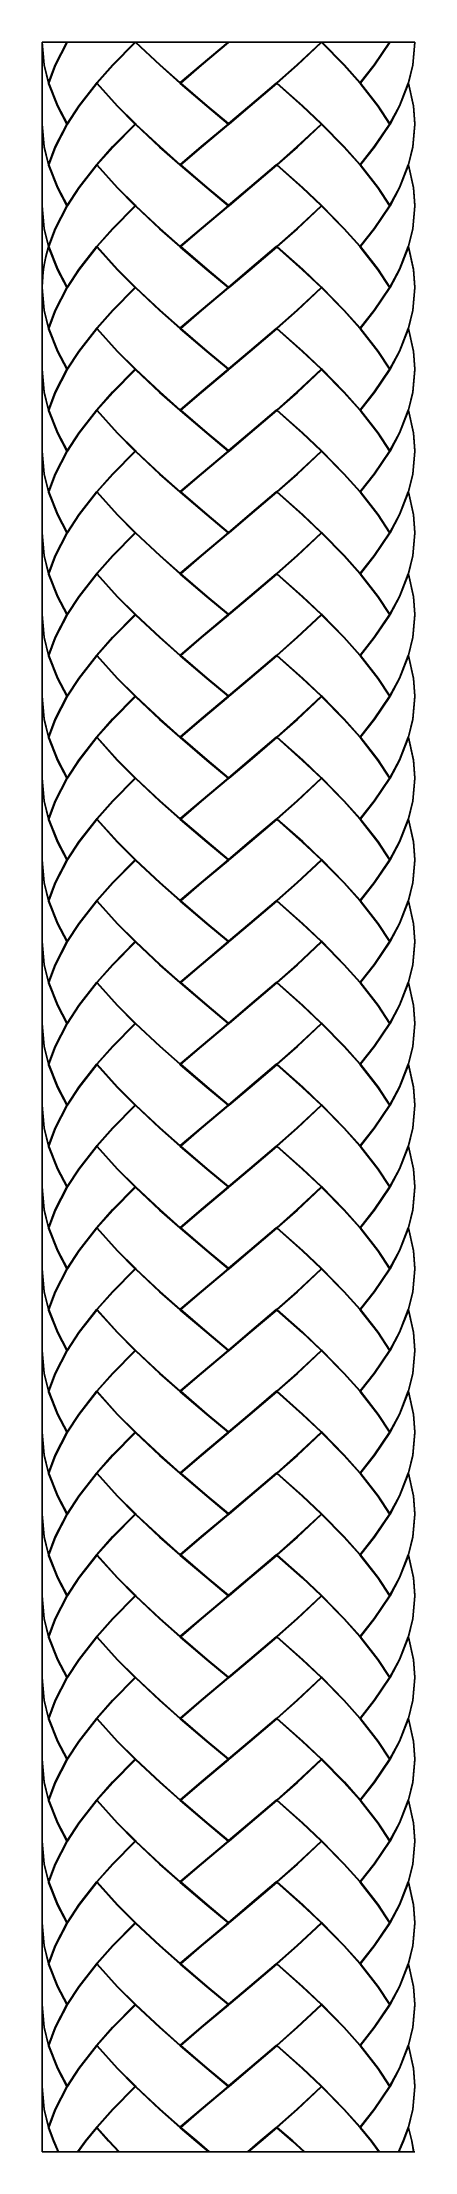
# Model space of a CAD drawing. Header units: millimetres. Extents: x 95 to 131, y 349 to 553.
import ezdxf

# ---------------------------------------------------------------- set-up
doc = ezdxf.new("R2010")
doc.units = ezdxf.units.MM

msp = doc.modelspace()

# ---------------------------------------------------------------- linework, layer by layer
at = {"color": 7, "linetype": 'Continuous'}
for p, q in [((95.32, 552.9), (97.7, 552.9)), ((95.32, 552.86), (95.32, 545.02)), ((97.7, 552.9), (97.75, 552.9)), ((97.73, 552.86), (97.75, 552.9)), ((97.75, 552.9), (104.27, 552.9)), ((104.27, 552.9), (104.4, 552.9)), ((104.36, 552.9), (113.27, 552.9)), ((113.27, 552.9), (113.32, 552.9)), ((113.32, 552.86), (113.37, 552.9)), ((113.37, 552.9), (122.27, 552.9)), ((122.24, 552.9), (122.36, 552.9)), ((122.36, 552.9), (128.88, 552.9)), ((128.88, 552.9), (128.93, 552.9)), ((128.93, 552.9), (128.91, 552.86)), ((128.93, 552.9), (131.32, 552.9)), ((95.93, 548.9), (95.92, 548.94)), ((100.59, 548.99), (100.55, 548.94)), ((108.61, 548.94), (108.66, 548.9)), ((117.98, 548.99), (117.93, 548.94)), ((126.04, 548.9), (126.01, 548.94)), ((130.69, 548.94), (130.7, 548.99)), ((95.32, 545.03), (95.32, 544.98)), ((95.32, 544.94), (95.32, 537.1)), ((97.75, 544.98), (97.73, 544.94)), ((104.36, 544.98), (104.32, 545.03)), ((113.37, 544.98), (113.32, 544.94)), ((122.32, 545.03), (122.36, 544.98)), ((128.91, 544.94), (128.93, 544.98)), ((131.32, 544.98), (131.32, 545.03)), ((95.92, 541.03), (95.93, 540.99)), ((100.55, 541.03), (100.59, 541.07)), ((108.61, 541.03), (108.66, 540.99)), ((117.93, 541.03), (117.98, 541.07)), ((126.01, 541.03), (126.04, 540.99)), ((130.69, 541.03), (130.7, 541.07)), ((95.32, 537.07), (95.32, 537.11)), ((95.32, 537.03), (95.32, 529.18)), ((97.73, 537.03), (97.75, 537.07)), ((104.36, 537.07), (104.32, 537.11)), ((113.37, 537.07), (113.32, 537.03)), ((122.32, 537.11), (122.36, 537.07)), ((128.93, 537.07), (128.91, 537.03)), ((131.32, 537.11), (131.32, 537.07)), ((95.93, 533.07), (95.92, 533.11)), ((100.59, 533.15), (100.55, 533.11)), ((108.66, 533.07), (108.61, 533.11)), ((117.93, 533.11), (117.98, 533.15)), ((126.01, 533.11), (126.04, 533.07)), ((130.69, 533.11), (130.7, 533.15)), ((95.32, 529.19), (95.32, 529.15)), ((95.32, 529.11), (95.32, 521.27)), ((97.75, 529.15), (97.73, 529.11)), ((104.32, 529.19), (104.36, 529.15)), ((113.37, 529.15), (113.32, 529.11)), ((122.32, 529.19), (122.36, 529.15)), ((128.91, 529.11), (128.93, 529.15)), ((131.32, 529.15), (131.32, 529.19)), ((95.92, 525.19), (95.93, 525.15)), ((100.55, 525.19), (100.59, 525.24)), ((108.61, 525.19), (108.66, 525.15)), ((117.93, 525.19), (117.98, 525.24)), ((126.01, 525.19), (126.04, 525.15)), ((130.69, 525.19), (130.7, 525.24)), ((95.32, 521.24), (95.32, 521.28)), ((95.32, 521.19), (95.32, 513.35)), ((97.7, 521.24), (97.75, 521.24)), ((97.78, 521.28), (97.73, 521.28)), ((97.73, 521.19), (97.75, 521.24)), ((104.36, 521.24), (104.32, 521.28)), ((113.32, 521.19), (113.37, 521.24)), ((122.32, 521.28), (122.36, 521.24)), ((128.93, 521.24), (128.91, 521.19)), ((131.32, 521.28), (131.32, 521.24)), ((95.92, 517.28), (95.93, 517.23)), ((100.59, 517.32), (100.55, 517.28)), ((108.66, 517.23), (108.61, 517.28)), ((117.98, 517.32), (117.93, 517.28)), ((126.01, 517.28), (126.04, 517.23)), ((130.69, 517.28), (130.7, 517.32)), ((95.32, 513.36), (95.32, 513.32)), ((95.32, 513.28), (95.32, 505.43)), ((97.75, 513.32), (97.73, 513.28)), ((104.32, 513.36), (104.36, 513.32)), ((113.37, 513.32), (113.32, 513.28)), ((122.36, 513.32), (122.32, 513.36)), ((128.91, 513.28), (128.93, 513.32)), ((131.32, 513.32), (131.32, 513.36)), ((95.93, 509.32), (95.92, 509.36)), ((100.55, 509.36), (100.59, 509.4)), ((108.61, 509.36), (108.66, 509.32)), ((117.93, 509.36), (117.98, 509.4)), ((126.04, 509.32), (126.01, 509.36)), ((130.7, 509.4), (130.69, 509.36)), ((95.32, 505.4), (95.32, 505.44)), ((95.32, 505.36), (95.32, 497.52)), ((97.73, 505.36), (97.75, 505.4)), ((104.36, 505.4), (104.32, 505.44)), ((113.32, 505.36), (113.37, 505.4)), ((122.32, 505.44), (122.36, 505.4)), ((128.93, 505.4), (128.91, 505.36)), ((131.32, 505.44), (131.32, 505.4)), ((95.93, 501.4), (95.92, 501.44)), ((100.59, 501.49), (100.55, 501.44)), ((108.66, 501.4), (108.61, 501.44)), ((117.98, 501.49), (117.93, 501.44)), ((126.01, 501.44), (126.04, 501.4)), ((130.69, 501.44), (130.7, 501.49)), ((95.32, 497.53), (95.32, 497.48)), ((95.32, 497.44), (95.32, 489.6)), ((97.75, 497.48), (97.73, 497.44)), ((104.32, 497.53), (104.36, 497.48)), ((113.32, 497.44), (113.37, 497.48)), ((122.32, 497.53), (122.36, 497.48)), ((128.91, 497.44), (128.93, 497.48)), ((131.32, 497.48), (131.32, 497.53)), ((95.92, 493.53), (95.93, 493.49)), ((100.55, 493.53), (100.59, 493.57)), ((108.61, 493.53), (108.66, 493.49)), ((117.98, 493.57), (117.93, 493.53)), ((126.04, 493.49), (126.01, 493.53)), ((130.7, 493.57), (130.69, 493.53)), ((95.32, 489.57), (95.32, 489.61)), ((95.32, 489.53), (95.32, 481.68)), ((97.73, 489.53), (97.75, 489.57)), ((104.36, 489.57), (104.32, 489.61)), ((113.37, 489.57), (113.32, 489.53)), ((122.36, 489.57), (122.32, 489.61)), ((128.93, 489.57), (128.91, 489.53)), ((131.32, 489.61), (131.32, 489.57)), ((95.93, 485.57), (95.92, 485.61)), ((100.59, 485.65), (100.55, 485.61)), ((108.66, 485.57), (108.61, 485.61)), ((117.93, 485.61), (117.98, 485.65)), ((126.01, 485.61), (126.04, 485.57)), ((130.7, 485.65), (130.69, 485.61)), ((95.32, 481.69), (95.32, 481.65)), ((95.32, 481.61), (95.32, 473.77)), ((97.75, 481.65), (97.73, 481.61)), ((104.32, 481.69), (104.36, 481.65)), ((113.32, 481.61), (113.37, 481.65)), ((122.32, 481.69), (122.36, 481.65)), ((128.91, 481.61), (128.93, 481.65)), ((131.32, 481.65), (131.32, 481.69)), ((95.92, 477.69), (95.93, 477.65)), ((100.55, 477.69), (100.59, 477.74)), ((108.66, 477.65), (108.61, 477.69)), ((117.98, 477.74), (117.93, 477.69)), ((126.04, 477.65), (126.01, 477.69)), ((130.7, 477.74), (130.69, 477.69)), ((95.32, 473.78), (95.32, 473.74)), ((95.32, 473.69), (95.32, 465.85)), ((97.75, 473.74), (97.73, 473.69)), ((104.36, 473.74), (104.32, 473.78)), ((113.37, 473.74), (113.32, 473.69)), ((122.36, 473.74), (122.32, 473.78)), ((128.93, 473.74), (128.91, 473.69)), ((131.32, 473.78), (131.32, 473.74)), ((100.59, 469.82), (100.55, 469.78)), ((117.93, 469.78), (117.98, 469.82)), ((130.69, 469.78), (130.7, 469.82)), ((95.92, 469.78), (95.93, 469.73)), ((108.61, 469.78), (108.66, 469.73)), ((126.01, 469.78), (126.04, 469.73)), ((95.32, 465.82), (95.32, 465.86)), ((95.32, 465.78), (95.32, 457.93)), ((97.73, 465.78), (97.75, 465.82)), ((104.36, 465.82), (104.32, 465.86)), ((113.32, 465.78), (113.37, 465.82)), ((122.32, 465.86), (122.19, 465.86)), ((122.32, 465.78), (122.19, 465.78)), ((122.24, 465.82), (122.36, 465.82)), ((122.24, 465.82), (122.28, 465.78)), ((122.32, 465.86), (122.36, 465.82)), ((128.91, 465.78), (128.93, 465.82)), ((131.32, 465.82), (131.32, 465.86)), ((95.93, 461.82), (95.92, 461.86)), ((100.59, 461.9), (100.55, 461.86)), ((108.66, 461.82), (108.61, 461.86)), ((117.98, 461.9), (117.93, 461.86)), ((126.04, 461.82), (126.01, 461.86)), ((130.69, 461.86), (130.7, 461.9)), ((95.32, 457.94), (95.32, 457.9)), ((95.32, 457.86), (95.32, 450.02)), ((97.75, 457.9), (97.73, 457.86)), ((104.32, 457.94), (104.36, 457.9)), ((113.37, 457.9), (113.32, 457.86)), ((122.36, 457.9), (122.32, 457.94)), ((128.93, 457.9), (128.91, 457.86)), ((131.32, 457.94), (131.32, 457.9)), ((95.92, 453.94), (95.93, 453.9)), ((100.55, 453.94), (100.59, 453.99)), ((108.61, 453.94), (108.66, 453.9)), ((117.93, 453.94), (117.98, 453.99)), ((126.01, 453.94), (126.04, 453.9)), ((130.7, 453.99), (130.69, 453.94)), ((95.32, 449.98), (95.32, 450.03)), ((95.32, 449.94), (95.32, 442.1)), ((97.73, 449.94), (97.75, 449.98)), ((104.36, 449.98), (104.32, 450.03)), ((113.32, 449.94), (113.37, 449.98)), ((122.32, 450.03), (122.36, 449.98)), ((128.91, 449.94), (128.93, 449.98)), ((131.32, 449.98), (131.32, 450.03)), ((95.93, 445.99), (95.92, 446.03)), ((100.59, 446.07), (100.55, 446.03)), ((108.66, 445.99), (108.61, 446.03)), ((117.98, 446.07), (117.93, 446.03)), ((126.04, 445.99), (126.01, 446.03)), ((130.69, 446.03), (130.7, 446.07)), ((95.32, 442.11), (95.32, 442.07)), ((95.32, 442.03), (95.32, 434.18)), ((97.75, 442.07), (97.73, 442.03)), ((104.32, 442.11), (104.36, 442.07)), ((113.37, 442.07), (113.32, 442.03)), ((122.36, 442.07), (122.32, 442.11)), ((128.93, 442.07), (128.91, 442.03)), ((131.32, 442.11), (131.32, 442.07)), ((95.92, 438.11), (95.93, 438.07)), ((100.55, 438.11), (100.59, 438.15)), ((108.66, 438.07), (108.61, 438.11)), ((117.93, 438.11), (117.98, 438.15)), ((126.04, 438.07), (126.01, 438.11)), ((130.69, 438.11), (130.7, 438.15)), ((95.32, 434.15), (95.32, 434.19)), ((95.32, 434.11), (95.32, 426.27)), ((97.75, 434.15), (97.73, 434.11)), ((104.36, 434.15), (104.32, 434.19)), ((113.32, 434.11), (113.37, 434.15)), ((122.32, 434.19), (122.19, 434.19)), ((122.32, 434.11), (122.19, 434.11)), ((122.24, 434.15), (122.36, 434.15)), ((122.24, 434.15), (122.28, 434.11)), ((122.36, 434.15), (122.32, 434.19)), ((128.91, 434.11), (128.93, 434.15)), ((131.32, 434.15), (131.32, 434.19)), ((95.93, 430.15), (95.92, 430.19)), ((100.59, 430.24), (100.55, 430.19)), ((108.61, 430.19), (108.66, 430.15)), ((117.98, 430.24), (117.93, 430.19)), ((126.04, 430.15), (126.01, 430.19)), ((130.69, 430.19), (130.7, 430.24)), ((95.32, 426.28), (95.32, 426.24)), ((95.32, 426.19), (95.32, 419.9)), ((97.73, 426.19), (97.75, 426.24)), ((104.32, 426.28), (104.36, 426.24)), ((113.37, 426.24), (113.32, 426.19)), ((122.36, 426.24), (122.32, 426.28)), ((128.93, 426.24), (128.91, 426.19)), ((131.32, 426.28), (131.32, 426.24)), ((95.92, 422.28), (95.93, 422.23)), ((100.59, 422.32), (100.55, 422.28)), ((108.66, 422.23), (108.61, 422.28)), ((117.93, 422.28), (117.98, 422.32)), ((126.04, 422.23), (126.01, 422.28)), ((130.69, 422.28), (130.7, 422.32)), ((95.32, 418.36), (95.32, 419.9)), ((95.32, 418.32), (95.32, 418.36)), ((95.32, 418.27), (95.32, 410.43)), ((97.73, 418.27), (97.75, 418.32)), ((104.36, 418.32), (104.32, 418.36)), ((113.37, 418.32), (113.32, 418.27)), ((122.36, 418.32), (122.32, 418.36)), ((128.93, 418.32), (128.91, 418.27)), ((131.32, 418.36), (131.32, 418.32)), ((95.93, 414.32), (95.92, 414.36)), ((100.59, 414.4), (100.55, 414.36)), ((108.66, 414.32), (108.61, 414.36)), ((117.93, 414.36), (117.98, 414.4)), ((126.01, 414.36), (126.04, 414.32)), ((130.7, 414.4), (130.69, 414.36)), ((95.32, 410.44), (95.32, 410.4)), ((95.32, 410.36), (95.32, 402.52)), ((97.75, 410.4), (97.73, 410.36)), ((104.32, 410.44), (104.36, 410.4)), ((113.32, 410.36), (113.37, 410.4)), ((122.32, 410.44), (122.36, 410.4)), ((128.91, 410.36), (128.93, 410.4)), ((131.32, 410.4), (131.32, 410.44)), ((100.55, 406.44), (100.59, 406.48)), ((117.98, 406.48), (117.93, 406.44)), ((130.7, 406.48), (130.69, 406.44)), ((95.92, 406.44), (95.93, 406.4)), ((108.66, 406.4), (108.61, 406.44)), ((126.04, 406.4), (126.01, 406.44)), ((95.32, 402.53), (95.32, 402.48)), ((95.32, 402.44), (95.32, 394.6)), ((97.75, 402.48), (97.73, 402.44)), ((104.36, 402.48), (104.32, 402.53)), ((113.37, 402.48), (113.32, 402.44)), ((122.36, 402.48), (122.32, 402.53)), ((128.93, 402.48), (128.91, 402.44)), ((131.32, 402.53), (131.32, 402.48)), ((95.92, 398.52), (95.93, 398.48)), ((100.59, 398.57), (100.55, 398.52)), ((108.61, 398.52), (108.66, 398.48)), ((117.93, 398.52), (117.98, 398.57)), ((126.01, 398.52), (126.04, 398.48)), ((130.69, 398.52), (130.7, 398.57)), ((95.32, 394.57), (95.32, 394.61)), ((95.32, 394.53), (95.32, 386.68)), ((97.73, 394.53), (97.75, 394.57)), ((104.36, 394.57), (104.32, 394.61)), ((113.32, 394.53), (113.37, 394.57)), ((122.32, 394.61), (122.19, 394.61)), ((122.32, 394.53), (122.19, 394.53)), ((122.24, 394.57), (122.36, 394.57)), ((122.24, 394.57), (122.28, 394.53)), ((122.32, 394.61), (122.36, 394.57)), ((128.91, 394.53), (128.93, 394.57)), ((131.32, 394.57), (131.32, 394.61)), ((95.93, 390.57), (95.92, 390.61)), ((100.59, 390.65), (100.55, 390.61)), ((108.66, 390.57), (108.61, 390.61)), ((117.98, 390.65), (117.93, 390.61)), ((126.04, 390.57), (126.01, 390.61)), ((130.69, 390.61), (130.7, 390.65)), ((95.32, 386.69), (95.32, 386.65)), ((95.32, 386.61), (95.32, 378.77)), ((97.75, 386.65), (97.73, 386.61)), ((104.32, 386.69), (104.36, 386.65)), ((113.37, 386.65), (113.32, 386.61)), ((122.36, 386.65), (122.32, 386.69)), ((128.93, 386.65), (128.91, 386.61)), ((131.32, 386.69), (131.32, 386.65)), ((95.92, 382.69), (95.93, 382.65)), ((100.55, 382.69), (100.59, 382.73)), ((108.61, 382.69), (108.66, 382.65)), ((117.93, 382.69), (117.98, 382.73)), ((126.01, 382.69), (126.04, 382.65)), ((130.7, 382.73), (130.69, 382.69)), ((95.32, 378.73), (95.32, 378.78)), ((95.32, 378.69), (95.32, 370.85)), ((97.73, 378.69), (97.75, 378.73)), ((104.36, 378.73), (104.32, 378.78)), ((113.32, 378.69), (113.37, 378.73)), ((122.32, 378.78), (122.36, 378.73)), ((128.91, 378.69), (128.93, 378.73)), ((131.32, 378.73), (131.32, 378.78)), ((95.93, 374.73), (95.92, 374.78)), ((100.59, 374.82), (100.55, 374.78)), ((108.66, 374.73), (108.61, 374.78)), ((117.98, 374.82), (117.93, 374.78)), ((126.04, 374.73), (126.01, 374.78)), ((130.69, 374.78), (130.7, 374.82)), ((95.32, 370.86), (95.32, 370.82)), ((95.32, 370.77), (95.32, 362.93)), ((97.75, 370.82), (97.73, 370.77)), ((104.32, 370.86), (104.36, 370.82)), ((113.37, 370.82), (113.32, 370.77)), ((122.36, 370.82), (122.32, 370.86)), ((128.93, 370.82), (128.91, 370.77)), ((131.32, 370.86), (131.32, 370.82)), ((95.92, 366.86), (95.93, 366.82)), ((100.55, 366.86), (100.59, 366.9)), ((108.66, 366.82), (108.61, 366.86)), ((117.93, 366.86), (117.98, 366.9)), ((126.04, 366.82), (126.01, 366.86)), ((130.69, 366.86), (130.7, 366.9)), ((95.32, 362.9), (95.32, 362.94)), ((95.32, 362.86), (95.32, 355.02)), ((97.75, 362.9), (97.73, 362.86)), ((104.36, 362.9), (104.32, 362.94)), ((113.32, 362.86), (113.37, 362.9)), ((122.32, 362.94), (122.19, 362.94)), ((122.32, 362.86), (122.19, 362.86)), ((122.24, 362.9), (122.36, 362.9)), ((122.24, 362.9), (122.28, 362.86)), ((122.36, 362.9), (122.32, 362.94)), ((128.91, 362.86), (128.93, 362.9)), ((131.32, 362.9), (131.32, 362.94)), ((95.93, 358.9), (95.92, 358.94)), ((100.59, 358.98), (100.55, 358.94)), ((108.61, 358.94), (108.66, 358.9)), ((117.98, 358.98), (117.93, 358.94)), ((126.04, 358.9), (126.01, 358.94)), ((130.69, 358.94), (130.7, 358.98)), ((95.32, 355.03), (95.32, 354.98)), ((95.32, 354.94), (95.32, 348.65)), ((97.73, 354.94), (97.75, 354.98)), ((104.32, 355.03), (104.36, 354.98)), ((113.37, 354.98), (113.32, 354.94)), ((122.36, 354.98), (122.32, 355.03)), ((128.93, 354.98), (128.91, 354.94)), ((131.32, 355.03), (131.32, 354.98)), ((95.92, 351.02), (95.93, 350.98)), ((100.59, 351.07), (100.55, 351.02)), ((108.66, 350.98), (108.61, 351.02)), ((117.93, 351.02), (117.98, 351.07)), ((126.04, 350.98), (126.01, 351.02)), ((130.69, 351.02), (130.7, 351.07)), ((95.32, 348.65), (95.41, 348.65)), ((95.42, 348.65), (95.41, 348.65)), ((95.42, 348.65), (98.73, 348.65)), ((98.73, 348.65), (98.78, 348.65)), ((98.78, 348.65), (102.7, 348.65)), ((102.7, 348.65), (102.78, 348.65)), ((102.78, 348.65), (105.95, 348.65)), ((105.95, 348.65), (106.04, 348.65)), ((106.04, 348.65), (111.39, 348.65)), ((111.39, 348.65), (111.41, 348.65)), ((111.48, 348.65), (115.15, 348.65)), ((115.22, 348.65), (115.25, 348.65)), ((115.25, 348.65), (120.59, 348.65)), ((120.58, 348.65), (120.68, 348.65)), ((120.68, 348.65), (123.86, 348.65)), ((123.86, 348.65), (123.94, 348.65)), ((123.94, 348.65), (127.85, 348.65)), ((127.85, 348.65), (127.91, 348.65)), ((127.91, 348.65), (129.74, 348.65)), ((129.78, 348.65), (131.21, 348.65)), ((131.22, 348.65), (131.32, 348.65))]:
    msp.add_line(p, q, dxfattribs=at)
at = {"color": 7, "linetype": 'Continuous', "flags": 128}
for points in [[(95.32, 552.9), (95.51, 550.71), (95.93, 548.99)], [(95.32, 552.86), (95.51, 550.67), (95.92, 548.94)], [(97.7, 552.9), (96.57, 550.71), (95.93, 548.99)], [(97.73, 552.86), (96.59, 550.67), (95.94, 548.94)], [(104.27, 552.9), (102.12, 550.71), (100.59, 548.99)], [(104.32, 552.86), (102.16, 550.67), (100.62, 548.94)], [(104.32, 552.86), (106.67, 550.67), (108.61, 548.94)], [(104.36, 552.9), (106.71, 550.71), (108.66, 548.99)], [(113.27, 552.9), (110.67, 550.71), (108.66, 548.99)], [(113.32, 552.86), (110.71, 550.67), (108.71, 548.94)], [(122.27, 552.9), (119.92, 550.71), (117.98, 548.99)], [(122.32, 552.86), (119.97, 550.67), (118.02, 548.94)], [(122.32, 552.86), (124.48, 550.67), (126.01, 548.94)], [(122.36, 552.9), (124.52, 550.71), (126.04, 548.99)], [(128.88, 552.9), (127.41, 550.71), (126.04, 548.99)], [(128.91, 552.86), (127.44, 550.67), (126.08, 548.94)], [(131.32, 552.9), (131.12, 550.71), (130.7, 548.99)], [(131.32, 552.86), (131.13, 550.67), (130.72, 548.94)], [(95.93, 548.9), (96.79, 546.71), (97.7, 544.98)], [(95.94, 548.94), (96.81, 546.75), (97.73, 545.03)], [(100.55, 548.94), (98.85, 546.75), (97.73, 545.03)], [(100.59, 548.9), (98.88, 546.71), (97.75, 544.98)], [(100.59, 548.9), (102.56, 546.71), (104.27, 544.98)], [(100.62, 548.94), (102.6, 546.75), (104.32, 545.03)], [(108.66, 548.9), (111.22, 546.71), (113.27, 544.98)], [(108.71, 548.94), (111.27, 546.75), (113.32, 545.03)], [(117.93, 548.94), (115.36, 546.75), (113.32, 545.03)], [(117.98, 548.9), (115.41, 546.71), (113.37, 544.98)], [(117.98, 548.9), (120.44, 546.71), (122.27, 544.98)], [(118.02, 548.94), (120.49, 546.75), (122.32, 545.03)], [(126.04, 548.9), (127.75, 546.71), (128.88, 544.98)], [(126.08, 548.94), (127.78, 546.75), (128.91, 545.03)], [(130.69, 548.94), (129.83, 546.75), (128.91, 545.03)], [(130.7, 548.9), (129.85, 546.71), (128.93, 544.98)], [(130.7, 548.9), (131.19, 546.71), (131.32, 544.98)], [(130.72, 548.94), (131.2, 546.75), (131.32, 545.03)], [(95.32, 544.98), (95.51, 542.79), (95.93, 541.07)], [(95.32, 544.94), (95.51, 542.75), (95.92, 541.03)], [(97.7, 544.98), (96.57, 542.79), (95.93, 541.07)], [(97.73, 544.94), (96.59, 542.75), (95.94, 541.03)], [(104.27, 544.98), (102.12, 542.79), (100.59, 541.07)], [(104.32, 544.94), (102.16, 542.75), (100.62, 541.03)], [(104.32, 544.94), (106.66, 542.75), (108.61, 541.03)], [(104.36, 544.98), (106.71, 542.79), (108.66, 541.07)], [(113.27, 544.98), (110.67, 542.79), (108.66, 541.07)], [(113.32, 544.94), (110.71, 542.75), (108.71, 541.03)], [(122.27, 544.98), (119.92, 542.79), (117.98, 541.07)], [(122.32, 544.94), (119.97, 542.75), (118.02, 541.03)], [(122.32, 544.94), (124.48, 542.75), (126.01, 541.03)], [(122.36, 544.98), (124.51, 542.79), (126.04, 541.07)], [(128.88, 544.98), (127.41, 542.79), (126.04, 541.07)], [(128.91, 544.94), (127.44, 542.75), (126.08, 541.03)], [(131.32, 544.98), (131.12, 542.79), (130.7, 541.07)], [(131.32, 544.94), (131.13, 542.75), (130.72, 541.03)], [(95.93, 540.99), (96.79, 538.79), (97.7, 537.07)], [(95.94, 541.03), (96.81, 538.83), (97.73, 537.11)], [(100.55, 541.03), (98.85, 538.83), (97.73, 537.11)], [(100.59, 540.99), (98.88, 538.79), (97.75, 537.07)], [(100.59, 540.99), (102.56, 538.79), (104.27, 537.07)], [(100.62, 541.03), (102.6, 538.83), (104.32, 537.11)], [(108.66, 540.99), (111.22, 538.79), (113.27, 537.07)], [(108.71, 541.03), (111.27, 538.83), (113.32, 537.11)], [(117.93, 541.03), (115.36, 538.83), (113.32, 537.11)], [(117.98, 540.99), (115.41, 538.79), (113.37, 537.07)], [(117.98, 540.99), (120.44, 538.79), (122.27, 537.07)], [(118.02, 541.03), (120.49, 538.83), (122.32, 537.11)], [(126.04, 540.99), (127.75, 538.79), (128.88, 537.07)], [(126.08, 541.03), (127.78, 538.83), (128.91, 537.11)], [(130.69, 541.03), (129.83, 538.83), (128.91, 537.11)], [(130.7, 540.99), (129.85, 538.79), (128.93, 537.07)], [(130.7, 540.99), (131.19, 538.79), (131.32, 537.07)], [(130.72, 541.03), (131.2, 538.83), (131.32, 537.11)], [(95.32, 537.07), (95.51, 534.88), (95.93, 533.15)], [(95.32, 537.03), (95.51, 534.83), (95.92, 533.11)], [(97.7, 537.07), (96.57, 534.88), (95.93, 533.15)], [(97.73, 537.03), (96.59, 534.83), (95.94, 533.11)], [(104.27, 537.07), (102.12, 534.88), (100.59, 533.15)], [(104.32, 537.03), (102.16, 534.83), (100.62, 533.11)], [(104.32, 537.03), (106.66, 534.83), (108.61, 533.11)], [(104.36, 537.07), (106.71, 534.88), (108.66, 533.15)], [(113.27, 537.07), (110.67, 534.88), (108.66, 533.15)], [(113.32, 537.03), (110.72, 534.83), (108.71, 533.11)], [(122.27, 537.07), (119.92, 534.88), (117.98, 533.15)], [(122.32, 537.03), (119.97, 534.83), (118.02, 533.11)], [(122.32, 537.03), (124.48, 534.83), (126.01, 533.11)], [(122.36, 537.07), (124.51, 534.88), (126.04, 533.15)], [(128.88, 537.07), (127.41, 534.88), (126.04, 533.15)], [(128.91, 537.03), (127.44, 534.83), (126.08, 533.11)], [(131.32, 537.07), (131.12, 534.88), (130.7, 533.15)], [(131.32, 537.03), (131.13, 534.83), (130.72, 533.11)], [(95.94, 533.11), (96.81, 530.92), (97.73, 529.19)], [(100.55, 533.11), (98.85, 530.92), (97.73, 529.19)], [(100.62, 533.11), (102.6, 530.92), (104.32, 529.19)], [(108.71, 533.11), (111.27, 530.92), (113.32, 529.19)], [(117.93, 533.11), (115.36, 530.92), (113.32, 529.19)], [(118.02, 533.11), (120.49, 530.92), (122.32, 529.19)], [(126.08, 533.11), (127.78, 530.92), (128.91, 529.19)], [(130.69, 533.11), (129.83, 530.92), (128.91, 529.19)], [(130.72, 533.11), (131.2, 530.92), (131.32, 529.19)], [(95.93, 533.07), (96.79, 530.87), (97.7, 529.15)], [(100.59, 533.07), (98.88, 530.87), (97.75, 529.15)], [(100.59, 533.07), (102.56, 530.87), (104.27, 529.15)], [(108.66, 533.07), (111.22, 530.87), (113.27, 529.15)], [(117.98, 533.07), (115.41, 530.87), (113.37, 529.15)], [(117.98, 533.07), (120.44, 530.87), (122.27, 529.15)], [(126.04, 533.07), (127.75, 530.87), (128.88, 529.15)], [(130.7, 533.07), (129.85, 530.87), (128.93, 529.15)], [(130.7, 533.07), (131.19, 530.87), (131.32, 529.15)], [(95.32, 529.15), (95.51, 526.96), (95.93, 525.24)], [(95.32, 529.11), (95.51, 526.92), (95.92, 525.19)], [(97.7, 529.15), (96.57, 526.96), (95.93, 525.24)], [(97.73, 529.11), (96.59, 526.92), (95.94, 525.19)], [(104.27, 529.15), (102.12, 526.96), (100.59, 525.24)], [(104.32, 529.11), (102.16, 526.92), (100.62, 525.19)], [(104.32, 529.11), (106.66, 526.92), (108.61, 525.19)], [(104.36, 529.15), (106.71, 526.96), (108.66, 525.24)], [(113.27, 529.15), (110.67, 526.96), (108.66, 525.24)], [(113.32, 529.11), (110.72, 526.92), (108.71, 525.19)], [(122.27, 529.15), (119.92, 526.96), (117.98, 525.24)], [(122.32, 529.11), (119.97, 526.92), (118.02, 525.19)], [(122.32, 529.11), (124.48, 526.92), (126.01, 525.19)], [(122.36, 529.15), (124.51, 526.96), (126.04, 525.24)], [(128.88, 529.15), (127.41, 526.96), (126.04, 525.24)], [(128.91, 529.11), (127.44, 526.92), (126.08, 525.19)], [(131.32, 529.15), (131.12, 526.96), (130.7, 525.24)], [(131.32, 529.11), (131.13, 526.92), (130.72, 525.19)], [(95.93, 525.15), (96.79, 522.96), (97.7, 521.24)], [(95.94, 525.19), (96.81, 523), (97.73, 521.28)], [(100.55, 525.19), (98.85, 523), (97.73, 521.28)], [(100.59, 525.15), (98.88, 522.96), (97.75, 521.24)], [(100.59, 525.15), (102.56, 522.96), (104.27, 521.24)], [(100.62, 525.19), (102.6, 523), (104.32, 521.28)], [(108.66, 525.15), (111.22, 522.96), (113.27, 521.24)], [(108.71, 525.19), (111.27, 523), (113.32, 521.28)], [(117.93, 525.19), (115.36, 523), (113.32, 521.28)], [(117.98, 525.15), (115.41, 522.96), (113.37, 521.24)], [(117.98, 525.15), (120.44, 522.96), (122.27, 521.24)], [(118.02, 525.19), (120.49, 523), (122.32, 521.28)], [(126.04, 525.15), (127.75, 522.96), (128.88, 521.24)], [(126.08, 525.19), (127.78, 523), (128.91, 521.28)], [(130.69, 525.19), (129.83, 523), (128.91, 521.28)], [(130.7, 525.15), (129.85, 522.96), (128.93, 521.24)], [(130.7, 525.15), (131.19, 522.96), (131.32, 521.24)], [(130.72, 525.19), (131.2, 523), (131.32, 521.28)], [(95.32, 521.24), (95.51, 519.04), (95.93, 517.32)], [(95.32, 521.19), (95.51, 519), (95.92, 517.28)], [(97.7, 521.24), (96.57, 519.04), (95.93, 517.32)], [(97.73, 521.19), (96.59, 519), (95.94, 517.28)], [(104.27, 521.24), (102.12, 519.04), (100.59, 517.32)], [(104.32, 521.19), (102.16, 519), (100.62, 517.28)], [(104.32, 521.19), (106.66, 519), (108.61, 517.28)], [(104.36, 521.24), (106.71, 519.04), (108.66, 517.32)], [(113.27, 521.24), (110.67, 519.04), (108.66, 517.32)], [(113.32, 521.19), (110.72, 519), (108.71, 517.28)], [(122.27, 521.24), (119.92, 519.04), (117.98, 517.32)], [(122.32, 521.19), (119.97, 519), (118.02, 517.28)], [(122.32, 521.19), (124.48, 519), (126.01, 517.28)], [(122.36, 521.24), (124.51, 519.04), (126.04, 517.32)], [(128.88, 521.24), (127.41, 519.04), (126.04, 517.32)], [(128.91, 521.19), (127.44, 519), (126.08, 517.28)], [(131.32, 521.24), (131.12, 519.04), (130.7, 517.32)], [(131.32, 521.19), (131.13, 519), (130.72, 517.28)], [(95.93, 517.23), (96.79, 515.04), (97.7, 513.32)], [(95.94, 517.28), (96.81, 515.08), (97.73, 513.36)], [(100.55, 517.28), (98.85, 515.08), (97.73, 513.36)], [(100.59, 517.23), (98.88, 515.04), (97.75, 513.32)], [(100.59, 517.23), (102.56, 515.04), (104.27, 513.32)], [(100.62, 517.28), (102.6, 515.08), (104.32, 513.36)], [(108.66, 517.23), (111.22, 515.04), (113.27, 513.32)], [(108.71, 517.28), (111.27, 515.08), (113.32, 513.36)], [(117.93, 517.28), (115.36, 515.08), (113.32, 513.36)], [(117.98, 517.23), (115.41, 515.04), (113.37, 513.32)], [(117.98, 517.23), (120.44, 515.04), (122.27, 513.32)], [(118.02, 517.28), (120.49, 515.08), (122.32, 513.36)], [(126.04, 517.23), (127.75, 515.04), (128.88, 513.32)], [(126.08, 517.28), (127.78, 515.08), (128.91, 513.36)], [(130.69, 517.28), (129.83, 515.08), (128.91, 513.36)], [(130.7, 517.23), (129.85, 515.04), (128.93, 513.32)], [(130.7, 517.23), (131.19, 515.04), (131.32, 513.32)], [(130.72, 517.28), (131.2, 515.08), (131.32, 513.36)], [(95.32, 513.32), (95.51, 511.12), (95.93, 509.4)], [(95.32, 513.28), (95.51, 511.08), (95.92, 509.36)], [(97.7, 513.32), (96.57, 511.12), (95.93, 509.4)], [(97.73, 513.28), (96.59, 511.08), (95.94, 509.36)], [(104.27, 513.32), (102.12, 511.12), (100.59, 509.4)], [(104.32, 513.28), (102.16, 511.08), (100.62, 509.36)], [(104.32, 513.28), (106.66, 511.08), (108.61, 509.36)], [(104.36, 513.32), (106.71, 511.12), (108.66, 509.4)], [(113.27, 513.32), (110.67, 511.12), (108.66, 509.4)], [(113.32, 513.28), (110.71, 511.08), (108.71, 509.36)], [(122.27, 513.32), (119.92, 511.12), (117.98, 509.4)], [(122.32, 513.28), (119.97, 511.08), (118.02, 509.36)], [(122.32, 513.28), (124.48, 511.08), (126.01, 509.36)], [(122.36, 513.32), (124.51, 511.12), (126.04, 509.4)], [(128.88, 513.32), (127.41, 511.12), (126.04, 509.4)], [(128.91, 513.28), (127.44, 511.08), (126.08, 509.36)], [(131.32, 513.32), (131.12, 511.12), (130.7, 509.4)], [(131.32, 513.28), (131.13, 511.08), (130.72, 509.36)], [(95.93, 509.32), (96.79, 507.13), (97.7, 505.4)], [(95.94, 509.36), (96.81, 507.17), (97.73, 505.44)], [(100.55, 509.36), (98.85, 507.17), (97.73, 505.44)], [(100.59, 509.32), (98.88, 507.13), (97.75, 505.4)], [(100.59, 509.32), (102.56, 507.13), (104.27, 505.4)], [(100.62, 509.36), (102.6, 507.17), (104.32, 505.44)], [(108.66, 509.32), (111.22, 507.13), (113.27, 505.4)], [(108.71, 509.36), (111.27, 507.17), (113.32, 505.44)], [(117.93, 509.36), (115.36, 507.17), (113.32, 505.44)], [(117.98, 509.32), (115.41, 507.13), (113.37, 505.4)], [(117.98, 509.32), (120.44, 507.13), (122.27, 505.4)], [(118.02, 509.36), (120.49, 507.17), (122.32, 505.44)], [(126.04, 509.32), (127.75, 507.13), (128.88, 505.4)], [(126.08, 509.36), (127.78, 507.17), (128.91, 505.44)], [(130.69, 509.36), (129.83, 507.17), (128.91, 505.44)], [(130.7, 509.32), (129.85, 507.13), (128.93, 505.4)], [(130.7, 509.32), (131.19, 507.13), (131.32, 505.4)], [(130.72, 509.36), (131.2, 507.17), (131.32, 505.44)], [(95.32, 505.4), (95.51, 503.21), (95.93, 501.49)], [(95.32, 505.36), (95.51, 503.17), (95.92, 501.44)], [(97.7, 505.4), (96.57, 503.21), (95.93, 501.49)], [(97.73, 505.36), (96.59, 503.17), (95.94, 501.44)], [(104.27, 505.4), (102.12, 503.21), (100.59, 501.49)], [(104.32, 505.36), (102.16, 503.17), (100.62, 501.44)], [(104.32, 505.36), (106.67, 503.17), (108.61, 501.44)], [(104.36, 505.4), (106.71, 503.21), (108.66, 501.49)], [(113.27, 505.4), (110.67, 503.21), (108.66, 501.49)], [(113.32, 505.36), (110.71, 503.17), (108.71, 501.44)], [(122.27, 505.4), (119.92, 503.21), (117.98, 501.49)], [(122.32, 505.36), (119.97, 503.17), (118.02, 501.44)], [(122.32, 505.36), (124.48, 503.17), (126.01, 501.44)], [(122.36, 505.4), (124.52, 503.21), (126.04, 501.49)], [(128.88, 505.4), (127.41, 503.21), (126.04, 501.49)], [(128.91, 505.36), (127.44, 503.17), (126.08, 501.44)], [(131.32, 505.4), (131.12, 503.21), (130.7, 501.49)], [(131.32, 505.36), (131.13, 503.17), (130.72, 501.44)], [(95.93, 501.4), (96.79, 499.21), (97.7, 497.48)], [(95.94, 501.44), (96.81, 499.25), (97.73, 497.53)], [(100.55, 501.44), (98.85, 499.25), (97.73, 497.53)], [(100.59, 501.4), (98.88, 499.21), (97.75, 497.48)], [(100.59, 501.4), (102.56, 499.21), (104.27, 497.48)], [(100.62, 501.44), (102.6, 499.25), (104.32, 497.53)], [(108.66, 501.4), (111.22, 499.21), (113.27, 497.48)], [(108.71, 501.44), (111.27, 499.25), (113.32, 497.53)], [(117.93, 501.44), (115.36, 499.25), (113.32, 497.53)], [(117.98, 501.4), (115.41, 499.21), (113.37, 497.48)], [(117.98, 501.4), (120.44, 499.21), (122.27, 497.48)], [(118.02, 501.44), (120.49, 499.25), (122.32, 497.53)], [(126.04, 501.4), (127.75, 499.21), (128.88, 497.48)], [(126.08, 501.44), (127.78, 499.25), (128.91, 497.53)], [(130.69, 501.44), (129.83, 499.25), (128.91, 497.53)], [(130.7, 501.4), (129.85, 499.21), (128.93, 497.48)], [(130.7, 501.4), (131.19, 499.21), (131.32, 497.48)], [(130.72, 501.44), (131.2, 499.25), (131.32, 497.53)], [(95.32, 497.48), (95.51, 495.29), (95.93, 493.57)], [(95.32, 497.44), (95.51, 495.25), (95.92, 493.53)], [(97.7, 497.48), (96.57, 495.29), (95.93, 493.57)], [(97.73, 497.44), (96.59, 495.25), (95.94, 493.53)], [(104.27, 497.48), (102.12, 495.29), (100.59, 493.57)], [(104.32, 497.44), (102.16, 495.25), (100.62, 493.53)], [(104.32, 497.44), (106.66, 495.25), (108.61, 493.53)], [(104.36, 497.48), (106.71, 495.29), (108.66, 493.57)], [(113.27, 497.48), (110.67, 495.29), (108.66, 493.57)], [(113.32, 497.44), (110.71, 495.25), (108.71, 493.53)], [(122.27, 497.48), (119.92, 495.29), (117.98, 493.57)], [(122.32, 497.44), (119.97, 495.25), (118.02, 493.53)], [(122.32, 497.44), (124.48, 495.25), (126.01, 493.53)], [(122.36, 497.48), (124.51, 495.29), (126.04, 493.57)], [(128.88, 497.48), (127.41, 495.29), (126.04, 493.57)], [(128.91, 497.44), (127.44, 495.25), (126.08, 493.53)], [(131.32, 497.48), (131.12, 495.29), (130.7, 493.57)], [(131.32, 497.44), (131.13, 495.25), (130.72, 493.53)], [(95.93, 493.49), (96.79, 491.29), (97.7, 489.57)], [(95.94, 493.53), (96.81, 491.33), (97.73, 489.61)], [(100.55, 493.53), (98.85, 491.33), (97.73, 489.61)], [(100.59, 493.49), (98.88, 491.29), (97.75, 489.57)], [(100.59, 493.49), (102.56, 491.29), (104.27, 489.57)], [(100.62, 493.53), (102.6, 491.33), (104.32, 489.61)], [(108.66, 493.49), (111.22, 491.29), (113.27, 489.57)], [(108.71, 493.53), (111.27, 491.33), (113.32, 489.61)], [(117.93, 493.53), (115.36, 491.33), (113.32, 489.61)], [(117.98, 493.49), (115.41, 491.29), (113.37, 489.57)], [(117.98, 493.49), (120.44, 491.29), (122.27, 489.57)], [(118.02, 493.53), (120.49, 491.33), (122.32, 489.61)], [(126.04, 493.49), (127.75, 491.29), (128.88, 489.57)], [(126.08, 493.53), (127.78, 491.33), (128.91, 489.61)], [(130.69, 493.53), (129.83, 491.33), (128.91, 489.61)], [(130.7, 493.49), (129.85, 491.29), (128.93, 489.57)], [(130.7, 493.49), (131.19, 491.29), (131.32, 489.57)], [(130.72, 493.53), (131.2, 491.33), (131.32, 489.61)], [(95.32, 489.57), (95.51, 487.38), (95.93, 485.65)], [(95.32, 489.53), (95.51, 487.33), (95.92, 485.61)], [(97.7, 489.57), (96.57, 487.38), (95.93, 485.65)], [(97.73, 489.53), (96.59, 487.33), (95.94, 485.61)], [(104.27, 489.57), (102.12, 487.38), (100.59, 485.65)], [(104.32, 489.53), (102.16, 487.33), (100.62, 485.61)], [(104.32, 489.53), (106.66, 487.33), (108.61, 485.61)], [(104.36, 489.57), (106.71, 487.38), (108.66, 485.65)], [(113.27, 489.57), (110.67, 487.38), (108.66, 485.65)], [(113.32, 489.53), (110.72, 487.33), (108.71, 485.61)], [(122.27, 489.57), (119.92, 487.38), (117.98, 485.65)], [(122.32, 489.53), (119.97, 487.33), (118.02, 485.61)], [(122.32, 489.53), (124.48, 487.33), (126.01, 485.61)], [(122.36, 489.57), (124.51, 487.38), (126.04, 485.65)], [(128.88, 489.57), (127.41, 487.38), (126.04, 485.65)], [(128.91, 489.53), (127.44, 487.33), (126.08, 485.61)], [(131.32, 489.57), (131.12, 487.38), (130.7, 485.65)], [(131.32, 489.53), (131.13, 487.33), (130.72, 485.61)], [(95.93, 485.57), (96.79, 483.37), (97.7, 481.65)], [(95.94, 485.61), (96.81, 483.42), (97.73, 481.69)], [(100.55, 485.61), (98.85, 483.42), (97.73, 481.69)], [(100.59, 485.57), (98.88, 483.37), (97.75, 481.65)], [(100.59, 485.57), (102.56, 483.37), (104.27, 481.65)], [(100.62, 485.61), (102.6, 483.42), (104.32, 481.69)], [(108.66, 485.57), (111.22, 483.37), (113.27, 481.65)], [(108.71, 485.61), (111.27, 483.42), (113.32, 481.69)], [(117.93, 485.61), (115.36, 483.42), (113.32, 481.69)], [(117.98, 485.57), (115.41, 483.37), (113.37, 481.65)], [(117.98, 485.57), (120.44, 483.37), (122.27, 481.65)], [(118.02, 485.61), (120.49, 483.42), (122.32, 481.69)], [(126.04, 485.57), (127.75, 483.37), (128.88, 481.65)], [(126.08, 485.61), (127.78, 483.42), (128.91, 481.69)], [(130.69, 485.61), (129.83, 483.42), (128.91, 481.69)], [(130.7, 485.57), (129.85, 483.37), (128.93, 481.65)], [(130.7, 485.57), (131.19, 483.37), (131.32, 481.65)], [(130.72, 485.61), (131.2, 483.42), (131.32, 481.69)], [(95.32, 481.65), (95.51, 479.46), (95.93, 477.74)], [(95.32, 481.61), (95.51, 479.42), (95.92, 477.69)], [(97.7, 481.65), (96.57, 479.46), (95.93, 477.74)], [(97.73, 481.61), (96.59, 479.42), (95.94, 477.69)], [(104.27, 481.65), (102.12, 479.46), (100.59, 477.74)], [(104.32, 481.61), (102.16, 479.42), (100.62, 477.69)], [(104.32, 481.61), (106.66, 479.42), (108.61, 477.69)], [(104.36, 481.65), (106.71, 479.46), (108.66, 477.74)], [(113.27, 481.65), (110.67, 479.46), (108.66, 477.74)], [(113.32, 481.61), (110.72, 479.42), (108.71, 477.69)], [(122.27, 481.65), (119.92, 479.46), (117.98, 477.74)], [(122.32, 481.61), (119.97, 479.42), (118.02, 477.69)], [(122.32, 481.61), (124.48, 479.42), (126.01, 477.69)], [(122.36, 481.65), (124.51, 479.46), (126.04, 477.74)], [(128.88, 481.65), (127.41, 479.46), (126.04, 477.74)], [(128.91, 481.61), (127.44, 479.42), (126.08, 477.69)], [(131.32, 481.65), (131.12, 479.46), (130.7, 477.74)], [(131.32, 481.61), (131.13, 479.42), (130.72, 477.69)], [(95.93, 477.65), (96.79, 475.46), (97.7, 473.74)], [(95.94, 477.69), (96.81, 475.5), (97.73, 473.78)], [(100.55, 477.69), (98.85, 475.5), (97.73, 473.78)], [(100.59, 477.65), (98.88, 475.46), (97.75, 473.74)], [(100.59, 477.65), (102.56, 475.46), (104.27, 473.74)], [(100.62, 477.69), (102.6, 475.5), (104.32, 473.78)], [(108.66, 477.65), (111.22, 475.46), (113.27, 473.74)], [(108.71, 477.69), (111.27, 475.5), (113.32, 473.78)], [(117.93, 477.69), (115.36, 475.5), (113.32, 473.78)], [(117.98, 477.65), (115.41, 475.46), (113.37, 473.74)], [(117.98, 477.65), (120.44, 475.46), (122.27, 473.74)], [(118.02, 477.69), (120.49, 475.5), (122.32, 473.78)], [(126.04, 477.65), (127.75, 475.46), (128.88, 473.74)], [(126.08, 477.69), (127.78, 475.5), (128.91, 473.78)], [(130.69, 477.69), (129.83, 475.5), (128.91, 473.78)], [(130.7, 477.65), (129.85, 475.46), (128.93, 473.74)], [(130.7, 477.65), (131.19, 475.46), (131.32, 473.74)], [(130.72, 477.69), (131.2, 475.5), (131.32, 473.78)], [(95.32, 473.74), (95.51, 471.54), (95.93, 469.82)], [(95.32, 473.69), (95.51, 471.5), (95.92, 469.78)], [(97.7, 473.74), (96.57, 471.54), (95.93, 469.82)], [(97.73, 473.69), (96.59, 471.5), (95.94, 469.78)], [(104.27, 473.74), (102.12, 471.54), (100.59, 469.82)], [(104.32, 473.69), (102.16, 471.5), (100.62, 469.78)], [(104.32, 473.69), (106.66, 471.5), (108.61, 469.78)], [(104.36, 473.74), (106.71, 471.54), (108.66, 469.82)], [(113.27, 473.74), (110.67, 471.54), (108.66, 469.82)], [(113.32, 473.69), (110.72, 471.5), (108.71, 469.78)], [(122.27, 473.74), (119.92, 471.54), (117.98, 469.82)], [(122.32, 473.69), (119.97, 471.5), (118.02, 469.78)], [(122.32, 473.69), (124.48, 471.5), (126.01, 469.78)], [(122.36, 473.74), (124.51, 471.54), (126.04, 469.82)], [(128.88, 473.74), (127.41, 471.54), (126.04, 469.82)], [(128.91, 473.69), (127.44, 471.5), (126.08, 469.78)], [(131.32, 473.74), (131.12, 471.54), (130.7, 469.82)], [(131.32, 473.69), (131.13, 471.5), (130.72, 469.78)], [(95.93, 469.73), (96.79, 467.54), (97.7, 465.82)], [(95.94, 469.78), (96.81, 467.58), (97.73, 465.86)], [(100.55, 469.78), (98.85, 467.58), (97.73, 465.86)], [(100.59, 469.73), (98.88, 467.54), (97.75, 465.82)], [(100.59, 469.73), (102.56, 467.54), (104.27, 465.82)], [(100.62, 469.78), (102.6, 467.58), (104.32, 465.86)], [(108.66, 469.73), (111.22, 467.54), (113.27, 465.82)], [(108.71, 469.78), (111.27, 467.58), (113.32, 465.86)], [(117.93, 469.78), (115.36, 467.58), (113.32, 465.86)], [(117.98, 469.73), (115.41, 467.54), (113.37, 465.82)], [(117.98, 469.73), (120.44, 467.54), (122.27, 465.82)], [(118.02, 469.78), (120.49, 467.58), (122.32, 465.86)], [(126.04, 469.73), (127.75, 467.54), (128.88, 465.82)], [(126.08, 469.78), (127.78, 467.58), (128.91, 465.86)], [(130.69, 469.78), (129.83, 467.58), (128.91, 465.86)], [(130.7, 469.73), (129.85, 467.54), (128.93, 465.82)], [(130.7, 469.73), (131.19, 467.54), (131.32, 465.82)], [(130.72, 469.78), (131.2, 467.58), (131.32, 465.86)], [(95.32, 465.82), (95.51, 463.62), (95.93, 461.9)], [(95.32, 465.78), (95.51, 463.58), (95.92, 461.86)], [(97.7, 465.82), (96.57, 463.62), (95.93, 461.9)], [(97.73, 465.78), (96.59, 463.58), (95.94, 461.86)], [(104.27, 465.82), (102.12, 463.62), (100.59, 461.9)], [(104.32, 465.78), (102.16, 463.58), (100.62, 461.86)], [(104.32, 465.78), (106.66, 463.58), (108.61, 461.86)], [(104.36, 465.82), (106.71, 463.62), (108.66, 461.9)], [(113.27, 465.82), (110.67, 463.62), (108.66, 461.9)], [(113.32, 465.78), (110.71, 463.58), (108.71, 461.86)], [(122.27, 465.82), (119.92, 463.62), (117.98, 461.9)], [(122.32, 465.78), (119.97, 463.58), (118.02, 461.86)], [(122.32, 465.78), (124.48, 463.58), (126.01, 461.86)], [(122.36, 465.82), (124.51, 463.62), (126.04, 461.9)], [(128.88, 465.82), (127.41, 463.62), (126.04, 461.9)], [(128.91, 465.78), (127.44, 463.58), (126.08, 461.86)], [(131.32, 465.82), (131.12, 463.62), (130.7, 461.9)], [(131.32, 465.78), (131.13, 463.58), (130.72, 461.86)], [(95.93, 461.82), (96.79, 459.63), (97.7, 457.9)], [(95.94, 461.86), (96.81, 459.67), (97.73, 457.94)], [(100.55, 461.86), (98.85, 459.67), (97.73, 457.94)], [(100.59, 461.82), (98.88, 459.63), (97.75, 457.9)], [(100.59, 461.82), (102.56, 459.63), (104.27, 457.9)], [(100.62, 461.86), (102.6, 459.67), (104.32, 457.94)], [(108.66, 461.82), (111.22, 459.63), (113.27, 457.9)], [(108.71, 461.86), (111.27, 459.67), (113.32, 457.94)], [(117.93, 461.86), (115.36, 459.67), (113.32, 457.94)], [(117.98, 461.82), (115.41, 459.63), (113.37, 457.9)], [(117.98, 461.82), (120.44, 459.63), (122.27, 457.9)], [(118.02, 461.86), (120.49, 459.67), (122.32, 457.94)], [(126.04, 461.82), (127.75, 459.63), (128.88, 457.9)], [(126.08, 461.86), (127.78, 459.67), (128.91, 457.94)], [(130.69, 461.86), (129.83, 459.67), (128.91, 457.94)], [(130.7, 461.82), (129.85, 459.63), (128.93, 457.9)], [(130.7, 461.82), (131.19, 459.63), (131.32, 457.9)], [(130.72, 461.86), (131.2, 459.67), (131.32, 457.94)], [(95.32, 457.9), (95.51, 455.71), (95.93, 453.99)], [(95.32, 457.86), (95.51, 455.67), (95.92, 453.94)], [(97.7, 457.9), (96.57, 455.71), (95.93, 453.99)], [(97.73, 457.86), (96.59, 455.67), (95.94, 453.94)], [(104.27, 457.9), (102.12, 455.71), (100.59, 453.99)], [(104.32, 457.86), (102.16, 455.67), (100.62, 453.94)], [(104.32, 457.86), (106.67, 455.67), (108.61, 453.94)], [(104.36, 457.9), (106.71, 455.71), (108.66, 453.99)], [(113.27, 457.9), (110.67, 455.71), (108.66, 453.99)], [(113.32, 457.86), (110.71, 455.67), (108.71, 453.94)], [(122.27, 457.9), (119.92, 455.71), (117.98, 453.99)], [(122.32, 457.86), (119.97, 455.67), (118.02, 453.94)], [(122.32, 457.86), (124.48, 455.67), (126.01, 453.94)], [(122.36, 457.9), (124.52, 455.71), (126.04, 453.99)], [(128.88, 457.9), (127.41, 455.71), (126.04, 453.99)], [(128.91, 457.86), (127.44, 455.67), (126.08, 453.94)], [(131.32, 457.9), (131.12, 455.71), (130.7, 453.99)], [(131.32, 457.86), (131.13, 455.67), (130.72, 453.94)], [(95.93, 453.9), (96.79, 451.71), (97.7, 449.98)], [(95.94, 453.94), (96.81, 451.75), (97.73, 450.03)], [(100.55, 453.94), (98.85, 451.75), (97.73, 450.03)], [(100.59, 453.9), (98.88, 451.71), (97.75, 449.98)], [(100.59, 453.9), (102.56, 451.71), (104.27, 449.98)], [(100.62, 453.94), (102.6, 451.75), (104.32, 450.03)], [(108.66, 453.9), (111.22, 451.71), (113.27, 449.98)], [(108.71, 453.94), (111.27, 451.75), (113.32, 450.03)], [(117.93, 453.94), (115.36, 451.75), (113.32, 450.03)], [(117.98, 453.9), (115.41, 451.71), (113.37, 449.98)], [(117.98, 453.9), (120.44, 451.71), (122.27, 449.98)], [(118.02, 453.94), (120.49, 451.75), (122.32, 450.03)], [(126.04, 453.9), (127.75, 451.71), (128.88, 449.98)], [(126.08, 453.94), (127.78, 451.75), (128.91, 450.03)], [(130.69, 453.94), (129.83, 451.75), (128.91, 450.03)], [(130.7, 453.9), (129.85, 451.71), (128.93, 449.98)], [(130.7, 453.9), (131.19, 451.71), (131.32, 449.98)], [(130.72, 453.94), (131.2, 451.75), (131.32, 450.03)], [(95.32, 449.98), (95.51, 447.79), (95.93, 446.07)], [(95.32, 449.94), (95.51, 447.75), (95.92, 446.03)], [(97.7, 449.98), (96.57, 447.79), (95.93, 446.07)], [(97.73, 449.94), (96.59, 447.75), (95.94, 446.03)], [(104.27, 449.98), (102.12, 447.79), (100.59, 446.07)], [(104.32, 449.94), (102.16, 447.75), (100.62, 446.03)], [(104.32, 449.94), (106.66, 447.75), (108.61, 446.03)], [(104.36, 449.98), (106.71, 447.79), (108.66, 446.07)], [(113.27, 449.98), (110.67, 447.79), (108.66, 446.07)], [(113.32, 449.94), (110.71, 447.75), (108.71, 446.03)], [(122.27, 449.98), (119.92, 447.79), (117.98, 446.07)], [(122.32, 449.94), (119.97, 447.75), (118.02, 446.03)], [(122.32, 449.94), (124.48, 447.75), (126.01, 446.03)], [(122.36, 449.98), (124.51, 447.79), (126.04, 446.07)], [(128.88, 449.98), (127.41, 447.79), (126.04, 446.07)], [(128.91, 449.94), (127.44, 447.75), (126.08, 446.03)], [(131.32, 449.98), (131.12, 447.79), (130.7, 446.07)], [(131.32, 449.94), (131.13, 447.75), (130.72, 446.03)], [(95.93, 445.99), (96.79, 443.79), (97.7, 442.07)], [(95.94, 446.03), (96.81, 443.83), (97.73, 442.11)], [(100.55, 446.03), (98.85, 443.83), (97.73, 442.11)], [(100.59, 445.99), (98.88, 443.79), (97.75, 442.07)], [(100.59, 445.99), (102.56, 443.79), (104.27, 442.07)], [(100.62, 446.03), (102.6, 443.83), (104.32, 442.11)], [(108.66, 445.99), (111.22, 443.79), (113.27, 442.07)], [(108.71, 446.03), (111.27, 443.83), (113.32, 442.11)], [(117.93, 446.03), (115.36, 443.83), (113.32, 442.11)], [(117.98, 445.99), (115.41, 443.79), (113.37, 442.07)], [(117.98, 445.99), (120.44, 443.79), (122.27, 442.07)], [(118.02, 446.03), (120.49, 443.83), (122.32, 442.11)], [(126.04, 445.99), (127.75, 443.79), (128.88, 442.07)], [(126.08, 446.03), (127.78, 443.83), (128.91, 442.11)], [(130.69, 446.03), (129.83, 443.83), (128.91, 442.11)], [(130.7, 445.99), (129.85, 443.79), (128.93, 442.07)], [(130.7, 445.99), (131.19, 443.79), (131.32, 442.07)], [(130.72, 446.03), (131.2, 443.83), (131.32, 442.11)], [(95.32, 442.07), (95.51, 439.88), (95.93, 438.15)], [(95.32, 442.03), (95.51, 439.83), (95.92, 438.11)], [(97.7, 442.07), (96.57, 439.88), (95.93, 438.15)], [(97.73, 442.03), (96.59, 439.83), (95.94, 438.11)], [(104.27, 442.07), (102.12, 439.88), (100.59, 438.15)], [(104.32, 442.03), (102.16, 439.83), (100.62, 438.11)], [(104.32, 442.03), (106.66, 439.83), (108.61, 438.11)], [(104.36, 442.07), (106.71, 439.88), (108.66, 438.15)], [(113.27, 442.07), (110.67, 439.88), (108.66, 438.15)], [(113.32, 442.03), (110.72, 439.83), (108.71, 438.11)], [(122.27, 442.07), (119.92, 439.88), (117.98, 438.15)], [(122.32, 442.03), (119.97, 439.83), (118.02, 438.11)], [(122.32, 442.03), (124.48, 439.83), (126.01, 438.11)], [(122.36, 442.07), (124.51, 439.88), (126.04, 438.15)], [(128.88, 442.07), (127.41, 439.88), (126.04, 438.15)], [(128.91, 442.03), (127.44, 439.83), (126.08, 438.11)], [(131.32, 442.07), (131.12, 439.88), (130.7, 438.15)], [(131.32, 442.03), (131.13, 439.83), (130.72, 438.11)], [(95.93, 438.07), (96.79, 435.87), (97.7, 434.15)], [(95.94, 438.11), (96.81, 435.92), (97.73, 434.19)], [(100.55, 438.11), (98.85, 435.92), (97.73, 434.19)], [(100.59, 438.07), (98.88, 435.87), (97.75, 434.15)], [(100.59, 438.07), (102.56, 435.87), (104.27, 434.15)], [(100.62, 438.11), (102.6, 435.92), (104.32, 434.19)], [(108.66, 438.07), (111.22, 435.87), (113.27, 434.15)], [(108.71, 438.11), (111.27, 435.92), (113.32, 434.19)], [(117.93, 438.11), (115.36, 435.92), (113.32, 434.19)], [(117.98, 438.07), (115.41, 435.87), (113.37, 434.15)], [(117.98, 438.07), (120.44, 435.87), (122.27, 434.15)], [(118.02, 438.11), (120.49, 435.92), (122.32, 434.19)], [(126.04, 438.07), (127.75, 435.87), (128.88, 434.15)], [(126.08, 438.11), (127.78, 435.92), (128.91, 434.19)], [(130.69, 438.11), (129.83, 435.92), (128.91, 434.19)], [(130.7, 438.07), (129.85, 435.87), (128.93, 434.15)], [(130.7, 438.07), (131.19, 435.87), (131.32, 434.15)], [(130.72, 438.11), (131.2, 435.92), (131.32, 434.19)], [(95.32, 434.15), (95.51, 431.96), (95.93, 430.24)], [(95.32, 434.11), (95.51, 431.92), (95.92, 430.19)], [(97.7, 434.15), (96.57, 431.96), (95.93, 430.24)], [(97.73, 434.11), (96.59, 431.92), (95.94, 430.19)], [(104.27, 434.15), (102.12, 431.96), (100.59, 430.24)], [(104.32, 434.11), (102.16, 431.92), (100.62, 430.19)], [(104.32, 434.11), (106.66, 431.92), (108.61, 430.19)], [(104.36, 434.15), (106.71, 431.96), (108.66, 430.24)], [(113.27, 434.15), (110.67, 431.96), (108.66, 430.24)], [(113.32, 434.11), (110.72, 431.92), (108.71, 430.19)], [(122.27, 434.15), (119.92, 431.96), (117.98, 430.24)], [(122.32, 434.11), (119.97, 431.92), (118.02, 430.19)], [(122.32, 434.11), (124.48, 431.92), (126.01, 430.19)], [(122.36, 434.15), (124.51, 431.96), (126.04, 430.24)], [(128.88, 434.15), (127.41, 431.96), (126.04, 430.24)], [(128.91, 434.11), (127.44, 431.92), (126.08, 430.19)], [(131.32, 434.15), (131.12, 431.96), (130.7, 430.24)], [(131.32, 434.11), (131.13, 431.92), (130.72, 430.19)], [(95.93, 430.15), (96.79, 427.96), (97.7, 426.24)], [(95.94, 430.19), (96.81, 428), (97.73, 426.28)], [(100.55, 430.19), (98.85, 428), (97.73, 426.28)], [(100.59, 430.15), (98.88, 427.96), (97.75, 426.24)], [(100.59, 430.15), (102.56, 427.96), (104.27, 426.24)], [(100.62, 430.19), (102.6, 428), (104.32, 426.28)], [(108.66, 430.15), (111.22, 427.96), (113.27, 426.24)], [(108.71, 430.19), (111.27, 428), (113.32, 426.28)], [(117.93, 430.19), (115.36, 428), (113.32, 426.28)], [(117.98, 430.15), (115.41, 427.96), (113.37, 426.24)], [(117.98, 430.15), (120.44, 427.96), (122.27, 426.24)], [(118.02, 430.19), (120.49, 428), (122.32, 426.28)], [(126.04, 430.15), (127.75, 427.96), (128.88, 426.24)], [(126.08, 430.19), (127.78, 428), (128.91, 426.28)], [(130.69, 430.19), (129.83, 428), (128.91, 426.28)], [(130.7, 430.15), (129.85, 427.96), (128.93, 426.24)], [(130.7, 430.15), (131.19, 427.96), (131.32, 426.24)], [(130.72, 430.19), (131.2, 428), (131.32, 426.28)], [(95.32, 426.24), (95.51, 424.04), (95.93, 422.32)], [(95.32, 426.19), (95.51, 424), (95.92, 422.28)], [(97.7, 426.24), (96.57, 424.04), (95.93, 422.32)], [(97.73, 426.19), (96.59, 424), (95.94, 422.28)], [(104.27, 426.24), (102.12, 424.04), (100.59, 422.32)], [(104.32, 426.19), (102.16, 424), (100.62, 422.28)], [(104.32, 426.19), (106.66, 424), (108.61, 422.28)], [(104.36, 426.24), (106.71, 424.04), (108.66, 422.32)], [(113.27, 426.24), (110.67, 424.04), (108.66, 422.32)], [(113.32, 426.19), (110.72, 424), (108.71, 422.28)], [(122.27, 426.24), (119.92, 424.04), (117.98, 422.32)], [(122.32, 426.19), (119.97, 424), (118.02, 422.28)], [(122.32, 426.19), (124.48, 424), (126.01, 422.28)], [(122.36, 426.24), (124.51, 424.04), (126.04, 422.32)], [(128.88, 426.24), (127.41, 424.04), (126.04, 422.32)], [(128.91, 426.19), (127.44, 424), (126.08, 422.28)], [(131.32, 426.24), (131.12, 424.04), (130.7, 422.32)], [(131.32, 426.19), (131.13, 424), (130.72, 422.28)], [(95.93, 422.23), (96.79, 420.04), (97.7, 418.32)], [(95.94, 422.28), (96.81, 420.08), (97.73, 418.36)], [(100.55, 422.28), (98.85, 420.08), (97.73, 418.36)], [(100.59, 422.23), (98.88, 420.04), (97.75, 418.32)], [(100.59, 422.23), (102.56, 420.04), (104.27, 418.32)], [(100.62, 422.28), (102.6, 420.08), (104.32, 418.36)], [(108.66, 422.23), (111.22, 420.04), (113.27, 418.32)], [(108.71, 422.28), (111.27, 420.08), (113.32, 418.36)], [(117.93, 422.28), (115.36, 420.08), (113.32, 418.36)], [(117.98, 422.23), (115.41, 420.04), (113.37, 418.32)], [(117.98, 422.23), (120.44, 420.04), (122.27, 418.32)], [(118.02, 422.28), (120.49, 420.08), (122.32, 418.36)], [(126.04, 422.23), (127.75, 420.04), (128.88, 418.32)], [(126.08, 422.28), (127.78, 420.08), (128.91, 418.36)], [(130.69, 422.28), (129.83, 420.08), (128.91, 418.36)], [(130.7, 422.23), (129.85, 420.04), (128.93, 418.32)], [(130.7, 422.23), (131.19, 420.04), (131.32, 418.32)], [(130.72, 422.28), (131.2, 420.08), (131.32, 418.36)], [(95.32, 418.32), (95.51, 416.12), (95.93, 414.4)], [(95.32, 418.27), (95.51, 416.08), (95.92, 414.36)], [(97.7, 418.32), (96.57, 416.12), (95.93, 414.4)], [(97.73, 418.27), (96.59, 416.08), (95.94, 414.36)], [(104.27, 418.32), (102.12, 416.12), (100.59, 414.4)], [(104.32, 418.27), (102.16, 416.08), (100.62, 414.36)], [(104.32, 418.27), (106.66, 416.08), (108.61, 414.36)], [(104.36, 418.32), (106.71, 416.12), (108.66, 414.4)], [(113.27, 418.32), (110.67, 416.12), (108.66, 414.4)], [(113.32, 418.27), (110.72, 416.08), (108.71, 414.36)], [(122.27, 418.32), (119.92, 416.12), (117.98, 414.4)], [(122.32, 418.27), (119.97, 416.08), (118.02, 414.36)], [(122.32, 418.27), (124.48, 416.08), (126.01, 414.36)], [(122.36, 418.32), (124.51, 416.12), (126.04, 414.4)], [(128.88, 418.32), (127.41, 416.12), (126.04, 414.4)], [(128.91, 418.27), (127.44, 416.08), (126.08, 414.36)], [(131.32, 418.32), (131.12, 416.12), (130.7, 414.4)], [(131.32, 418.27), (131.13, 416.08), (130.72, 414.36)], [(95.93, 414.32), (96.79, 412.12), (97.7, 410.4)], [(95.94, 414.36), (96.81, 412.16), (97.73, 410.44)], [(100.55, 414.36), (98.85, 412.16), (97.73, 410.44)], [(100.59, 414.32), (98.88, 412.12), (97.75, 410.4)], [(100.59, 414.32), (102.56, 412.12), (104.27, 410.4)], [(100.62, 414.36), (102.6, 412.16), (104.32, 410.44)], [(108.66, 414.32), (111.22, 412.12), (113.27, 410.4)], [(108.71, 414.36), (111.27, 412.16), (113.32, 410.44)], [(117.93, 414.36), (115.36, 412.16), (113.32, 410.44)], [(117.98, 414.32), (115.41, 412.12), (113.37, 410.4)], [(117.98, 414.32), (120.44, 412.12), (122.27, 410.4)], [(118.02, 414.36), (120.49, 412.16), (122.32, 410.44)], [(126.04, 414.32), (127.75, 412.12), (128.88, 410.4)], [(126.08, 414.36), (127.78, 412.16), (128.91, 410.44)], [(130.69, 414.36), (129.83, 412.16), (128.91, 410.44)], [(130.7, 414.32), (129.85, 412.12), (128.93, 410.4)], [(130.7, 414.32), (131.19, 412.12), (131.32, 410.4)], [(130.72, 414.36), (131.2, 412.16), (131.32, 410.44)], [(95.32, 410.4), (95.51, 408.21), (95.93, 406.48)], [(95.32, 410.36), (95.51, 408.17), (95.92, 406.44)], [(97.7, 410.4), (96.57, 408.21), (95.93, 406.48)], [(97.73, 410.36), (96.59, 408.17), (95.94, 406.44)], [(104.27, 410.4), (102.12, 408.21), (100.59, 406.48)], [(104.32, 410.36), (102.16, 408.17), (100.62, 406.44)], [(104.32, 410.36), (106.66, 408.17), (108.61, 406.44)], [(104.36, 410.4), (106.71, 408.21), (108.66, 406.48)], [(113.27, 410.4), (110.67, 408.21), (108.66, 406.48)], [(113.32, 410.36), (110.72, 408.17), (108.71, 406.44)], [(122.27, 410.4), (119.92, 408.21), (117.98, 406.48)], [(122.32, 410.36), (119.97, 408.17), (118.02, 406.44)], [(122.32, 410.36), (124.48, 408.17), (126.01, 406.44)], [(122.36, 410.4), (124.51, 408.21), (126.04, 406.48)], [(128.88, 410.4), (127.41, 408.21), (126.04, 406.48)], [(128.91, 410.36), (127.44, 408.17), (126.08, 406.44)], [(131.32, 410.4), (131.12, 408.21), (130.7, 406.48)], [(131.32, 410.36), (131.13, 408.17), (130.72, 406.44)], [(95.93, 406.4), (96.79, 404.21), (97.7, 402.48)], [(95.94, 406.44), (96.81, 404.25), (97.73, 402.53)], [(100.55, 406.44), (98.85, 404.25), (97.73, 402.53)], [(100.59, 406.4), (98.88, 404.21), (97.75, 402.48)], [(100.59, 406.4), (102.56, 404.21), (104.27, 402.48)], [(100.62, 406.44), (102.6, 404.25), (104.32, 402.53)], [(108.66, 406.4), (111.22, 404.21), (113.27, 402.48)], [(108.71, 406.44), (111.27, 404.25), (113.32, 402.53)], [(117.93, 406.44), (115.36, 404.25), (113.32, 402.53)], [(117.98, 406.4), (115.41, 404.21), (113.37, 402.48)], [(117.98, 406.4), (120.44, 404.21), (122.27, 402.48)], [(118.02, 406.44), (120.49, 404.25), (122.32, 402.53)], [(126.04, 406.4), (127.75, 404.21), (128.88, 402.48)], [(126.08, 406.44), (127.78, 404.25), (128.91, 402.53)], [(130.69, 406.44), (129.83, 404.25), (128.91, 402.53)], [(130.7, 406.4), (129.85, 404.21), (128.93, 402.48)], [(130.7, 406.4), (131.19, 404.21), (131.32, 402.48)], [(130.72, 406.44), (131.2, 404.25), (131.32, 402.53)], [(95.32, 402.48), (95.51, 400.29), (95.93, 398.57)], [(95.32, 402.44), (95.51, 400.25), (95.92, 398.52)], [(97.7, 402.48), (96.57, 400.29), (95.93, 398.57)], [(97.73, 402.44), (96.59, 400.25), (95.94, 398.52)], [(104.27, 402.48), (102.12, 400.29), (100.59, 398.57)], [(104.32, 402.44), (102.16, 400.25), (100.62, 398.52)], [(104.32, 402.44), (106.66, 400.25), (108.61, 398.52)], [(104.36, 402.48), (106.71, 400.29), (108.66, 398.57)], [(113.27, 402.48), (110.67, 400.29), (108.66, 398.57)], [(113.32, 402.44), (110.72, 400.25), (108.71, 398.52)], [(122.27, 402.48), (119.92, 400.29), (117.98, 398.57)], [(122.32, 402.44), (119.97, 400.25), (118.02, 398.52)], [(122.32, 402.44), (124.48, 400.25), (126.01, 398.52)], [(122.36, 402.48), (124.51, 400.29), (126.04, 398.57)], [(128.88, 402.48), (127.41, 400.29), (126.04, 398.57)], [(128.91, 402.44), (127.44, 400.25), (126.08, 398.52)], [(131.32, 402.48), (131.12, 400.29), (130.7, 398.57)], [(131.32, 402.44), (131.13, 400.25), (130.72, 398.52)], [(95.93, 398.48), (96.79, 396.29), (97.7, 394.57)], [(95.94, 398.52), (96.81, 396.33), (97.73, 394.61)], [(100.55, 398.52), (98.85, 396.33), (97.73, 394.61)], [(100.59, 398.48), (98.88, 396.29), (97.75, 394.57)], [(100.59, 398.48), (102.56, 396.29), (104.27, 394.57)], [(100.62, 398.52), (102.6, 396.33), (104.32, 394.61)], [(108.66, 398.48), (111.22, 396.29), (113.27, 394.57)], [(108.71, 398.52), (111.27, 396.33), (113.32, 394.61)], [(117.93, 398.52), (115.36, 396.33), (113.32, 394.61)], [(117.98, 398.48), (115.41, 396.29), (113.37, 394.57)], [(117.98, 398.48), (120.44, 396.29), (122.27, 394.57)], [(118.02, 398.52), (120.49, 396.33), (122.32, 394.61)], [(126.04, 398.48), (127.75, 396.29), (128.88, 394.57)], [(126.08, 398.52), (127.78, 396.33), (128.91, 394.61)], [(130.69, 398.52), (129.83, 396.33), (128.91, 394.61)], [(130.7, 398.48), (129.85, 396.29), (128.93, 394.57)], [(130.7, 398.48), (131.19, 396.29), (131.32, 394.57)], [(130.72, 398.52), (131.2, 396.33), (131.32, 394.61)], [(95.32, 394.57), (95.51, 392.37), (95.93, 390.65)], [(95.32, 394.53), (95.51, 392.33), (95.92, 390.61)], [(97.7, 394.57), (96.57, 392.37), (95.93, 390.65)], [(97.73, 394.53), (96.59, 392.33), (95.94, 390.61)], [(104.27, 394.57), (102.12, 392.37), (100.59, 390.65)], [(104.32, 394.53), (102.16, 392.33), (100.62, 390.61)], [(104.32, 394.53), (106.66, 392.33), (108.61, 390.61)], [(104.36, 394.57), (106.71, 392.37), (108.66, 390.65)], [(113.27, 394.57), (110.67, 392.37), (108.66, 390.65)], [(113.32, 394.53), (110.71, 392.33), (108.71, 390.61)], [(122.27, 394.57), (119.92, 392.37), (117.98, 390.65)], [(122.32, 394.53), (119.97, 392.33), (118.02, 390.61)], [(122.32, 394.53), (124.48, 392.33), (126.01, 390.61)], [(122.36, 394.57), (124.51, 392.37), (126.04, 390.65)], [(128.88, 394.57), (127.41, 392.37), (126.04, 390.65)], [(128.91, 394.53), (127.44, 392.33), (126.08, 390.61)], [(131.32, 394.57), (131.12, 392.37), (130.7, 390.65)], [(131.32, 394.53), (131.13, 392.33), (130.72, 390.61)], [(95.93, 390.57), (96.79, 388.37), (97.7, 386.65)], [(95.94, 390.61), (96.81, 388.42), (97.73, 386.69)], [(100.55, 390.61), (98.85, 388.42), (97.73, 386.69)], [(100.59, 390.57), (98.88, 388.37), (97.75, 386.65)], [(100.59, 390.57), (102.56, 388.37), (104.27, 386.65)], [(100.62, 390.61), (102.6, 388.42), (104.32, 386.69)], [(108.66, 390.57), (111.22, 388.37), (113.27, 386.65)], [(108.71, 390.61), (111.27, 388.42), (113.32, 386.69)], [(117.93, 390.61), (115.36, 388.42), (113.32, 386.69)], [(117.98, 390.57), (115.41, 388.37), (113.37, 386.65)], [(117.98, 390.57), (120.44, 388.37), (122.27, 386.65)], [(118.02, 390.61), (120.49, 388.42), (122.32, 386.69)], [(126.04, 390.57), (127.75, 388.37), (128.88, 386.65)], [(126.08, 390.61), (127.78, 388.42), (128.91, 386.69)], [(130.69, 390.61), (129.83, 388.42), (128.91, 386.69)], [(130.7, 390.57), (129.85, 388.37), (128.93, 386.65)], [(130.7, 390.57), (131.19, 388.37), (131.32, 386.65)], [(130.72, 390.61), (131.2, 388.42), (131.32, 386.69)], [(95.32, 386.65), (95.51, 384.46), (95.93, 382.73)], [(95.32, 386.61), (95.51, 384.41), (95.92, 382.69)], [(97.7, 386.65), (96.57, 384.46), (95.93, 382.73)], [(97.73, 386.61), (96.59, 384.41), (95.94, 382.69)], [(104.27, 386.65), (102.12, 384.46), (100.59, 382.73)], [(104.32, 386.61), (102.16, 384.41), (100.62, 382.69)], [(104.32, 386.61), (106.67, 384.41), (108.61, 382.69)], [(104.36, 386.65), (106.71, 384.46), (108.66, 382.73)], [(113.27, 386.65), (110.67, 384.46), (108.66, 382.73)], [(113.32, 386.61), (110.71, 384.41), (108.71, 382.69)], [(122.27, 386.65), (119.92, 384.46), (117.98, 382.73)], [(122.32, 386.61), (119.97, 384.41), (118.02, 382.69)], [(122.32, 386.61), (124.48, 384.41), (126.01, 382.69)], [(122.36, 386.65), (124.52, 384.46), (126.04, 382.73)], [(128.88, 386.65), (127.41, 384.46), (126.04, 382.73)], [(128.91, 386.61), (127.44, 384.41), (126.08, 382.69)], [(131.32, 386.65), (131.12, 384.46), (130.7, 382.73)], [(131.32, 386.61), (131.13, 384.41), (130.72, 382.69)], [(95.93, 382.65), (96.79, 380.46), (97.7, 378.73)], [(95.94, 382.69), (96.81, 380.5), (97.73, 378.78)], [(100.55, 382.69), (98.85, 380.5), (97.73, 378.78)], [(100.59, 382.65), (98.88, 380.46), (97.75, 378.73)], [(100.59, 382.65), (102.56, 380.46), (104.27, 378.73)], [(100.62, 382.69), (102.6, 380.5), (104.32, 378.78)], [(108.66, 382.65), (111.22, 380.46), (113.27, 378.73)], [(108.71, 382.69), (111.27, 380.5), (113.32, 378.78)], [(117.93, 382.69), (115.36, 380.5), (113.32, 378.78)], [(117.98, 382.65), (115.41, 380.46), (113.37, 378.73)], [(117.98, 382.65), (120.44, 380.46), (122.27, 378.73)], [(118.02, 382.69), (120.49, 380.5), (122.32, 378.78)], [(126.04, 382.65), (127.75, 380.46), (128.88, 378.73)], [(126.08, 382.69), (127.78, 380.5), (128.91, 378.78)], [(130.69, 382.69), (129.83, 380.5), (128.91, 378.78)], [(130.7, 382.65), (129.85, 380.46), (128.93, 378.73)], [(130.7, 382.65), (131.19, 380.46), (131.32, 378.73)], [(130.72, 382.69), (131.2, 380.5), (131.32, 378.78)], [(95.32, 378.73), (95.51, 376.54), (95.93, 374.82)], [(95.32, 378.69), (95.51, 376.5), (95.92, 374.78)], [(97.7, 378.73), (96.57, 376.54), (95.93, 374.82)], [(97.73, 378.69), (96.59, 376.5), (95.94, 374.78)], [(104.27, 378.73), (102.12, 376.54), (100.59, 374.82)], [(104.32, 378.69), (102.16, 376.5), (100.62, 374.78)], [(104.32, 378.69), (106.66, 376.5), (108.61, 374.78)], [(104.36, 378.73), (106.71, 376.54), (108.66, 374.82)], [(113.27, 378.73), (110.67, 376.54), (108.66, 374.82)], [(113.32, 378.69), (110.71, 376.5), (108.71, 374.78)], [(122.27, 378.73), (119.92, 376.54), (117.98, 374.82)], [(122.32, 378.69), (119.97, 376.5), (118.02, 374.78)], [(122.32, 378.69), (124.48, 376.5), (126.01, 374.78)], [(122.36, 378.73), (124.51, 376.54), (126.04, 374.82)], [(128.88, 378.73), (127.41, 376.54), (126.04, 374.82)], [(128.91, 378.69), (127.44, 376.5), (126.08, 374.78)], [(131.32, 378.73), (131.12, 376.54), (130.7, 374.82)], [(131.32, 378.69), (131.13, 376.5), (130.72, 374.78)], [(95.93, 374.73), (96.79, 372.54), (97.7, 370.82)], [(95.94, 374.78), (96.81, 372.58), (97.73, 370.86)], [(100.55, 374.78), (98.85, 372.58), (97.73, 370.86)], [(100.59, 374.73), (98.88, 372.54), (97.75, 370.82)], [(100.59, 374.73), (102.56, 372.54), (104.27, 370.82)], [(100.62, 374.78), (102.6, 372.58), (104.32, 370.86)], [(108.66, 374.73), (111.22, 372.54), (113.27, 370.82)], [(108.71, 374.78), (111.27, 372.58), (113.32, 370.86)], [(117.93, 374.78), (115.36, 372.58), (113.32, 370.86)], [(117.98, 374.73), (115.41, 372.54), (113.37, 370.82)], [(117.98, 374.73), (120.44, 372.54), (122.27, 370.82)], [(118.02, 374.78), (120.49, 372.58), (122.32, 370.86)], [(126.04, 374.73), (127.75, 372.54), (128.88, 370.82)], [(126.08, 374.78), (127.78, 372.58), (128.91, 370.86)], [(130.69, 374.78), (129.83, 372.58), (128.91, 370.86)], [(130.7, 374.73), (129.85, 372.54), (128.93, 370.82)], [(130.7, 374.73), (131.19, 372.54), (131.32, 370.82)], [(130.72, 374.78), (131.2, 372.58), (131.32, 370.86)], [(95.32, 370.82), (95.51, 368.62), (95.93, 366.9)], [(95.32, 370.77), (95.51, 368.58), (95.92, 366.86)], [(97.7, 370.82), (96.57, 368.62), (95.93, 366.9)], [(97.73, 370.77), (96.59, 368.58), (95.94, 366.86)], [(104.27, 370.82), (102.12, 368.62), (100.59, 366.9)], [(104.32, 370.77), (102.16, 368.58), (100.62, 366.86)], [(104.32, 370.77), (106.66, 368.58), (108.61, 366.86)], [(104.36, 370.82), (106.71, 368.62), (108.66, 366.9)], [(113.27, 370.82), (110.67, 368.62), (108.66, 366.9)], [(113.32, 370.77), (110.72, 368.58), (108.71, 366.86)], [(122.27, 370.82), (119.92, 368.62), (117.98, 366.9)], [(122.32, 370.77), (119.97, 368.58), (118.02, 366.86)], [(122.32, 370.77), (124.48, 368.58), (126.01, 366.86)], [(122.36, 370.82), (124.51, 368.62), (126.04, 366.9)], [(128.88, 370.82), (127.41, 368.62), (126.04, 366.9)], [(128.91, 370.77), (127.44, 368.58), (126.08, 366.86)], [(131.32, 370.82), (131.12, 368.62), (130.7, 366.9)], [(131.32, 370.77), (131.13, 368.58), (130.72, 366.86)], [(95.93, 366.82), (96.79, 364.62), (97.7, 362.9)], [(95.94, 366.86), (96.81, 364.66), (97.73, 362.94)], [(100.55, 366.86), (98.85, 364.66), (97.73, 362.94)], [(100.59, 366.82), (98.88, 364.62), (97.75, 362.9)], [(100.59, 366.82), (102.56, 364.62), (104.27, 362.9)], [(100.62, 366.86), (102.6, 364.66), (104.32, 362.94)], [(108.66, 366.82), (111.22, 364.62), (113.27, 362.9)], [(108.71, 366.86), (111.27, 364.66), (113.32, 362.94)], [(117.93, 366.86), (115.36, 364.66), (113.32, 362.94)], [(117.98, 366.82), (115.41, 364.62), (113.37, 362.9)], [(117.98, 366.82), (120.44, 364.62), (122.27, 362.9)], [(118.02, 366.86), (120.49, 364.66), (122.32, 362.94)], [(126.04, 366.82), (127.75, 364.62), (128.88, 362.9)], [(126.08, 366.86), (127.78, 364.66), (128.91, 362.94)], [(130.69, 366.86), (129.83, 364.66), (128.91, 362.94)], [(130.7, 366.82), (129.85, 364.62), (128.93, 362.9)], [(130.7, 366.82), (131.19, 364.62), (131.32, 362.9)], [(130.72, 366.86), (131.2, 364.66), (131.32, 362.94)], [(95.32, 362.9), (95.51, 360.71), (95.93, 358.98)], [(95.32, 362.86), (95.51, 360.67), (95.92, 358.94)], [(97.7, 362.9), (96.57, 360.71), (95.93, 358.98)], [(97.73, 362.86), (96.59, 360.67), (95.94, 358.94)], [(104.27, 362.9), (102.12, 360.71), (100.59, 358.98)], [(104.32, 362.86), (102.16, 360.67), (100.62, 358.94)], [(104.32, 362.86), (106.66, 360.67), (108.61, 358.94)], [(104.36, 362.9), (106.71, 360.71), (108.66, 358.98)], [(113.27, 362.9), (110.67, 360.71), (108.66, 358.98)], [(113.32, 362.86), (110.72, 360.67), (108.71, 358.94)], [(122.27, 362.9), (119.92, 360.71), (117.98, 358.98)], [(122.32, 362.86), (119.97, 360.67), (118.02, 358.94)], [(122.32, 362.86), (124.48, 360.67), (126.01, 358.94)], [(122.36, 362.9), (124.51, 360.71), (126.04, 358.98)], [(128.88, 362.9), (127.41, 360.71), (126.04, 358.98)], [(128.91, 362.86), (127.44, 360.67), (126.08, 358.94)], [(131.32, 362.9), (131.12, 360.71), (130.7, 358.98)], [(131.32, 362.86), (131.13, 360.67), (130.72, 358.94)], [(95.93, 358.9), (96.79, 356.71), (97.7, 354.98)], [(95.94, 358.94), (96.81, 356.75), (97.73, 355.03)], [(100.55, 358.94), (98.85, 356.75), (97.73, 355.03)], [(100.59, 358.9), (98.88, 356.71), (97.75, 354.98)], [(100.59, 358.9), (102.56, 356.71), (104.27, 354.98)], [(100.62, 358.94), (102.6, 356.75), (104.32, 355.03)], [(108.66, 358.9), (111.22, 356.71), (113.27, 354.98)], [(108.71, 358.94), (111.27, 356.75), (113.32, 355.03)], [(117.93, 358.94), (115.36, 356.75), (113.32, 355.03)], [(117.98, 358.9), (115.41, 356.71), (113.37, 354.98)], [(117.98, 358.9), (120.44, 356.71), (122.27, 354.98)], [(118.02, 358.94), (120.49, 356.75), (122.32, 355.03)], [(126.04, 358.9), (127.75, 356.71), (128.88, 354.98)], [(126.08, 358.94), (127.78, 356.75), (128.91, 355.03)], [(130.69, 358.94), (129.83, 356.75), (128.91, 355.03)], [(130.7, 358.9), (129.85, 356.71), (128.93, 354.98)], [(130.7, 358.9), (131.19, 356.71), (131.32, 354.98)], [(130.72, 358.94), (131.2, 356.75), (131.32, 355.03)], [(95.32, 354.98), (95.51, 352.79), (95.93, 351.07)], [(95.32, 354.94), (95.51, 352.75), (95.92, 351.02)], [(97.7, 354.98), (96.57, 352.79), (95.93, 351.07)], [(97.73, 354.94), (96.59, 352.75), (95.94, 351.02)], [(104.27, 354.98), (102.12, 352.79), (100.59, 351.07)], [(104.32, 354.94), (102.16, 352.75), (100.62, 351.02)], [(104.32, 354.94), (106.66, 352.75), (108.61, 351.02)], [(104.36, 354.98), (106.71, 352.79), (108.66, 351.07)], [(113.27, 354.98), (110.67, 352.79), (108.66, 351.07)], [(113.32, 354.94), (110.72, 352.75), (108.71, 351.02)], [(122.27, 354.98), (119.92, 352.79), (117.98, 351.07)], [(122.32, 354.94), (119.97, 352.75), (118.02, 351.02)], [(122.32, 354.94), (124.48, 352.75), (126.01, 351.02)], [(122.36, 354.98), (124.51, 352.79), (126.04, 351.07)], [(128.88, 354.98), (127.41, 352.79), (126.04, 351.07)], [(128.91, 354.94), (127.44, 352.75), (126.08, 351.02)], [(131.32, 354.98), (131.12, 352.79), (130.7, 351.07)], [(131.32, 354.94), (131.13, 352.75), (130.72, 351.02)], [(95.93, 350.98), (96.4, 349.68), (96.85, 348.65)], [(95.94, 351.02), (96.42, 349.7), (96.89, 348.65)], [(100.55, 351.02), (99.49, 349.7), (98.73, 348.65)], [(100.59, 350.98), (99.54, 349.68), (98.78, 348.65)], [(100.59, 350.98), (101.73, 349.68), (102.7, 348.65)], [(100.62, 351.02), (101.79, 349.7), (102.78, 348.65)], [(108.66, 350.98), (110.17, 349.68), (111.39, 348.65)], [(108.71, 351.02), (110.25, 349.7), (111.48, 348.65)], [(117.93, 351.02), (116.38, 349.7), (115.15, 348.65)], [(117.98, 350.98), (116.46, 349.68), (115.25, 348.65)], [(117.98, 350.98), (119.46, 349.68), (120.59, 348.65)], [(118.02, 351.02), (119.53, 349.7), (120.68, 348.65)], [(126.04, 350.98), (127.1, 349.68), (127.85, 348.65)], [(126.08, 351.02), (127.15, 349.7), (127.91, 348.65)], [(130.69, 351.02), (130.21, 349.7), (129.74, 348.65)], [(130.7, 350.98), (130.24, 349.68), (129.78, 348.65)], [(130.7, 350.98), (131.04, 349.68), (131.21, 348.65)], [(130.72, 351.02), (131.05, 349.7), (131.22, 348.65)]]:
    msp.add_lwpolyline(points, dxfattribs=at)
at = {"color": 7, "linetype": 'Continuous'}
for centre, radius, start, end in [((108.73, 529.14), 13.41, 162.7903, 179.7775), ((108.66, 529.07), 13.35, 162.5605, 179.6431)]:
    msp.add_arc(centre, radius, start, end, dxfattribs=at)

doc.saveas('drawing.dxf')
